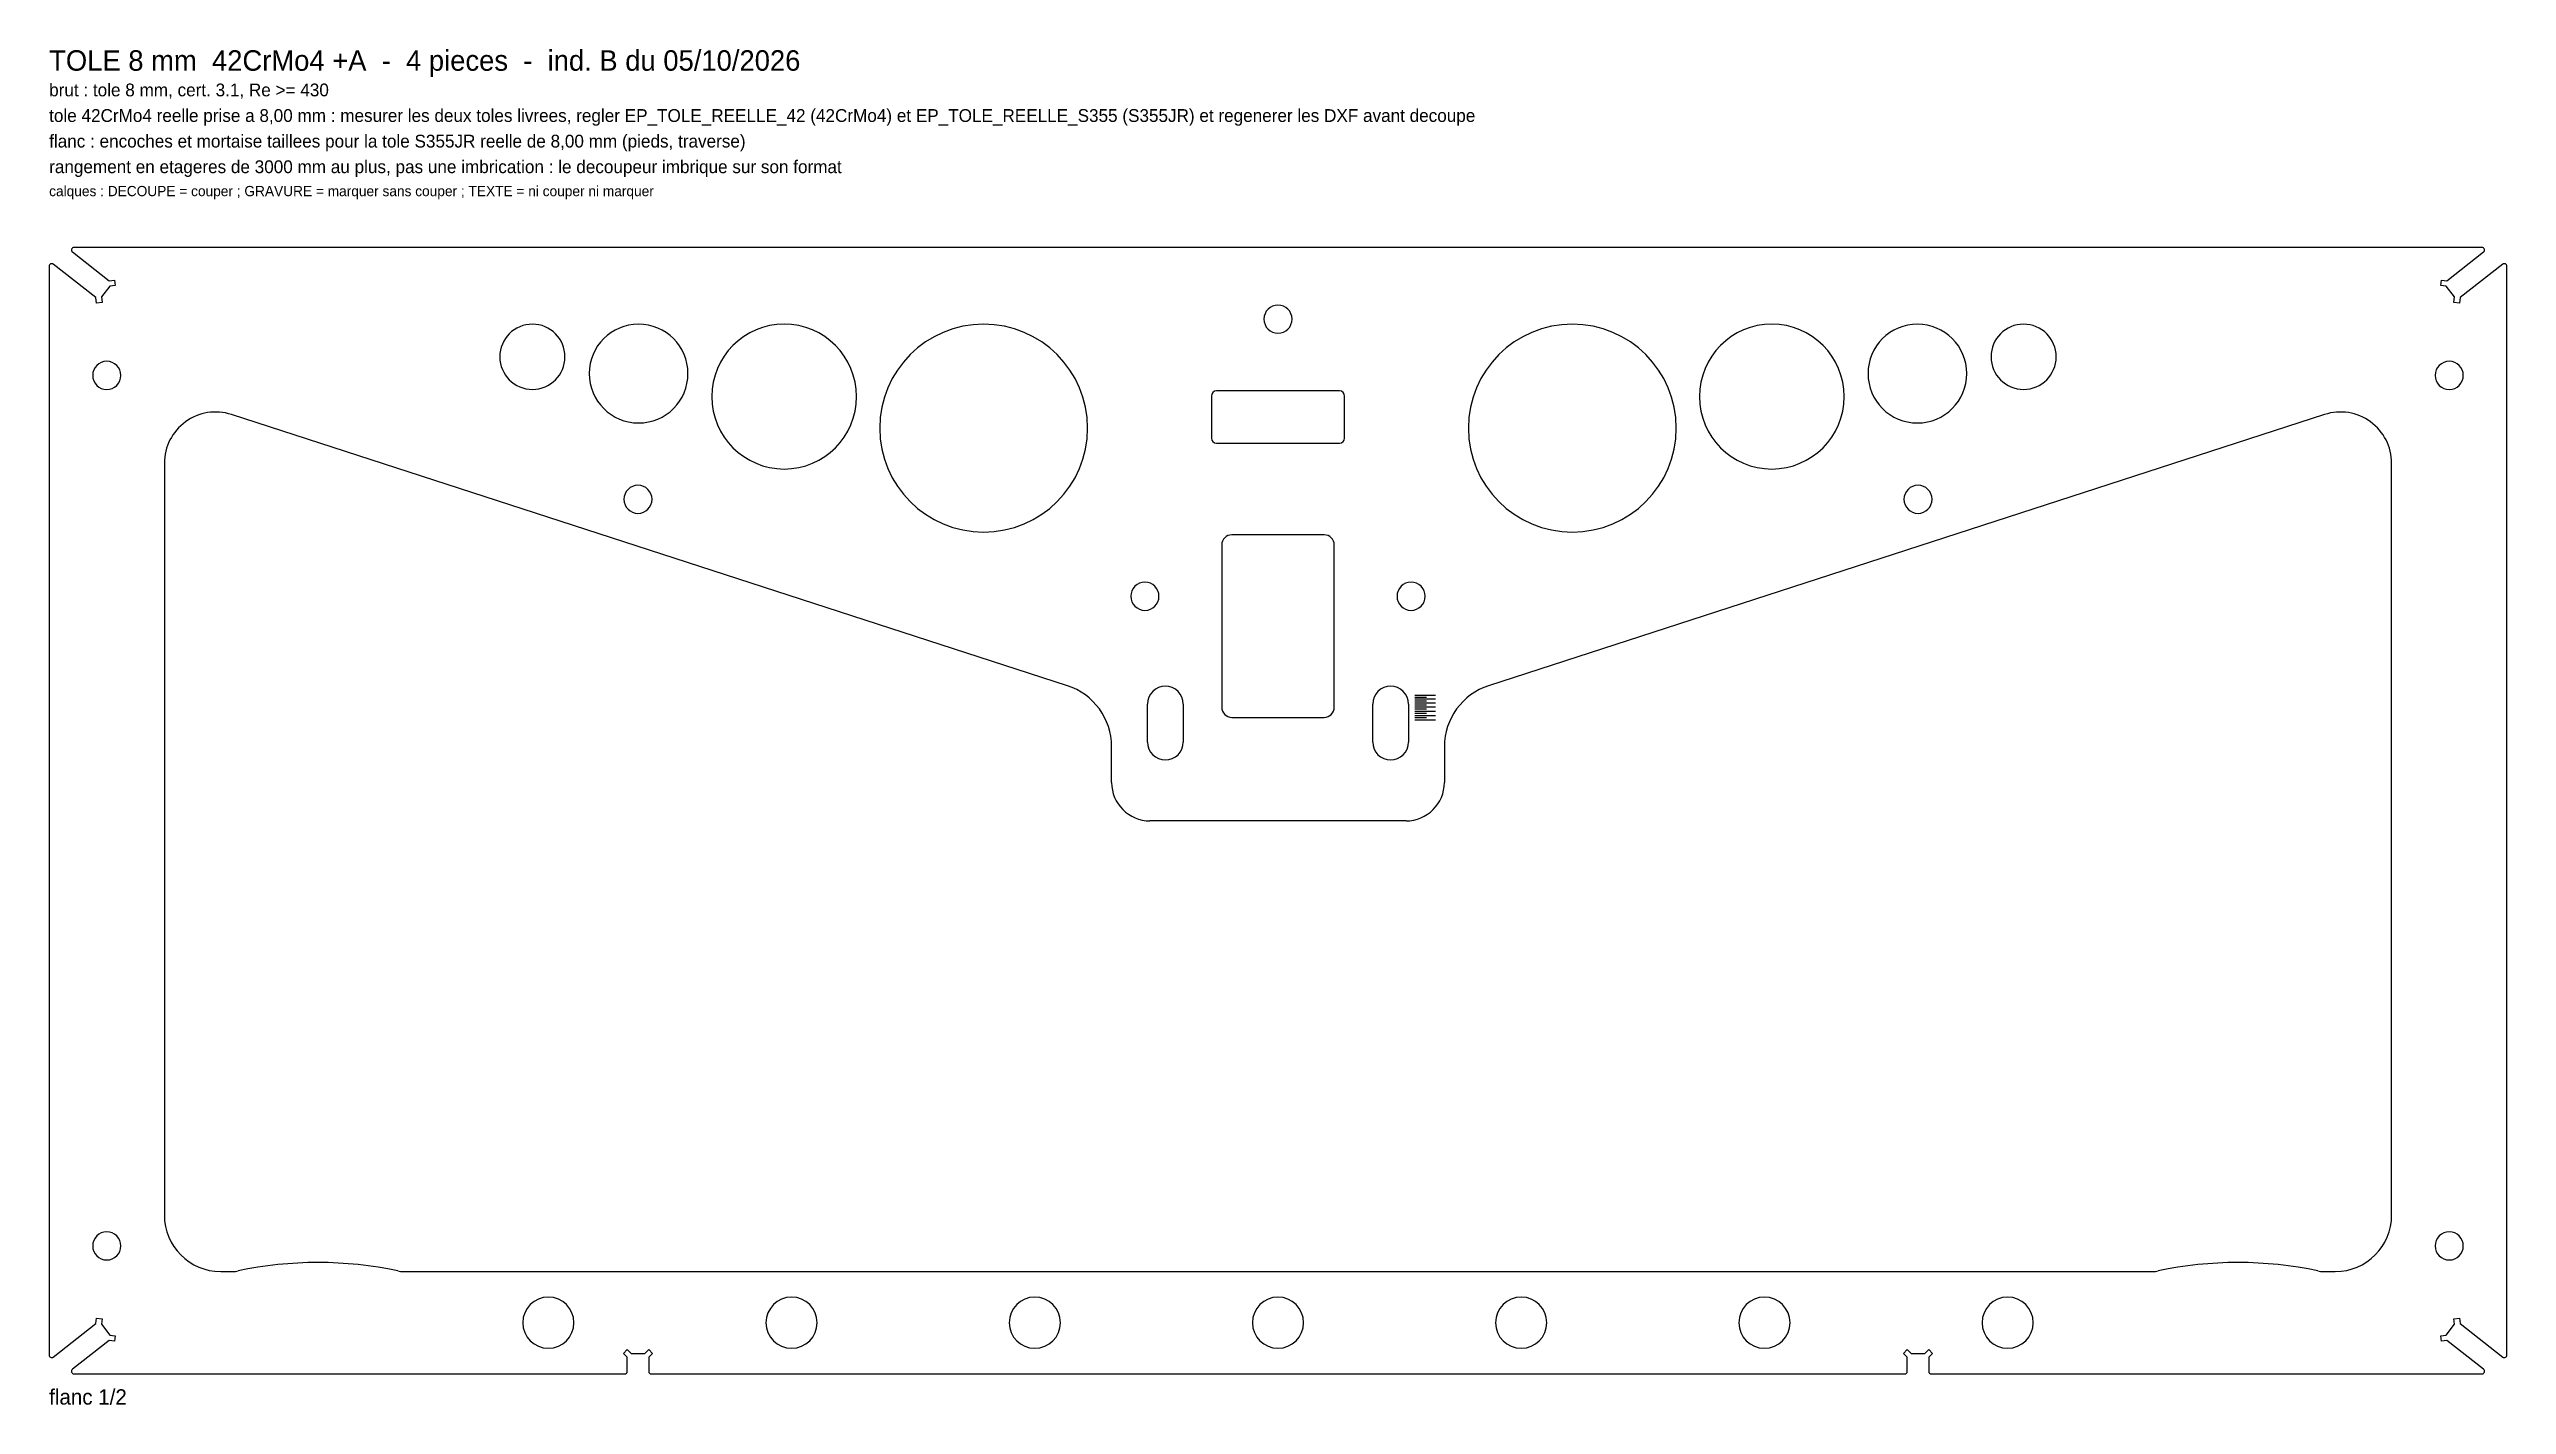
# Model space of a CAD drawing. Header units: millimetres. Extents: x 0 to 2275, y -454 to 77.
# Drawn here: x 0 to 960, y -452 to 77 of the extents above; entities that cross this region are included whole.
import ezdxf

# ---------------------------------------------------------------- set-up
doc = ezdxf.new("R2010")
doc.units = ezdxf.units.MM
for name, color, linetype in [('DECOUPE', 7, 'CONTINUOUS'), ('GRAVURE', 1, 'CONTINUOUS'), ('TEXTE', 3, 'CONTINUOUS')]:
    doc.layers.add(name, color=color, linetype=linetype)

msp = doc.modelspace()

# ---------------------------------------------------------------- texts
at = {"layer": 'TEXTE'}
for s, height, p in [('TOLE 8 mm  42CrMo4 +A  -  4 pieces  -  ind. B du 05/10/2026', 8, (0, 69)), ('brut : tole 8 mm, cert. 3.1, Re >= 430', 5, (0, 59)), ('tole 42CrMo4 reelle prise a 8,00 mm : mesurer les deux toles livrees, regler EP_TOLE_REELLE_42 (42CrMo4) et EP_TOLE_REELLE_S355 (S355JR) et regenerer les DXF avant decoupe', 5, (0, 49)), ('flanc : encoches et mortaise taillees pour la tole S355JR reelle de 8,00 mm (pieds, traverse)', 5, (0, 39)), ('rangement en etageres de 3000 mm au plus, pas une imbrication : le decoupeur imbrique sur son format', 5, (0, 29)), ('calques : DECOUPE = couper ; GRAVURE = marquer sans couper ; TEXTE = ni couper ni marquer', 4, (0, 20)), ('flanc 1/2', 6, (0, -452))]:
    msp.add_text(s, height=height, dxfattribs=at).set_placement(p)

# ---------------------------------------------------------------- linework, layer by layer
at = {"layer": 'DECOUPE'}
for p, q in [((950.273858, 0), (9.726142, 0)), ((0, -7.38018), (0, -432.61982)), ((18.296507, -19.624674), (1.615661, -6.59217)), ((9.11048, -1.788011), (23.468063, -13.005384)), ((936.531937, -13.005384), (950.88952, -1.788011)), ((958.384339, -6.59217), (941.703493, -19.624674)), ((960, -432.61982), (960, -7.38018)), ((23.726587, -15.110892), (20.402015, -19.36615)), ((23.468063, -13.005384), (25.573572, -12.74686)), ((25.832095, -14.852368), (23.726587, -15.110892)), ((25.573572, -12.74686), (25.832095, -14.852368)), ((934.167905, -14.852368), (934.426428, -12.74686)), ((936.273413, -15.110892), (934.167905, -14.852368)), ((934.426428, -12.74686), (936.531937, -13.005384)), ((939.597985, -19.36615), (936.273413, -15.110892)), ((18.555031, -21.730183), (18.296507, -19.624674)), ((20.660539, -21.471659), (18.555031, -21.730183)), ((20.402015, -19.36615), (20.660539, -21.471659)), ((939.339461, -21.471659), (939.597985, -19.36615)), ((941.444969, -21.730183), (939.339461, -21.471659)), ((941.703493, -19.624674), (941.444969, -21.730183)), ((504, -56.065956), (456, -56.065956)), ((397.712617, -171.188025), (71.170094, -65.282342)), ((454, -58.065956), (454, -74.465956)), ((506, -74.465956), (506, -58.065956)), ((888.829906, -65.282342), (562.287383, -171.188025)), ((456, -76.465956), (504, -76.465956)), ((45, -84.306798), (45, -378)), ((915, -378), (915, -84.306798)), ((498, -112.265956), (462, -112.265956)), ((458, -116.265956), (458, -179.573586)), ((502, -179.573586), (502, -116.265956)), ((429, -193.2), (429, -178.4)), ((443, -178.4), (443, -193.2)), ((517, -193.2), (517, -178.4)), ((531, -178.4), (531, -193.2)), ((462, -183.573586), (498, -183.573586)), ((415, -209), (415, -194.968596)), ((545, -194.968596), (545, -209)), ((530, -224), (430, -224)), ((67, -400), (71.717122, -400)), ((138.282878, -400), (821.717122, -400)), ((888.282878, -400), (893, -400)), ((1.615661, -433.40783), (18.296507, -420.375326)), ((18.296507, -420.375326), (18.555031, -418.269817)), ((18.555031, -418.269817), (20.660539, -418.528341)), ((20.660539, -418.528341), (20.402015, -420.63385)), ((20.402015, -420.63385), (23.726587, -424.889108)), ((936.273413, -424.889108), (939.597985, -420.63385)), ((939.339461, -418.528341), (941.444969, -418.269817)), ((939.597985, -420.63385), (939.339461, -418.528341)), ((941.444969, -418.269817), (941.703493, -420.375326)), ((941.703493, -420.375326), (958.384339, -433.40783)), ((23.468063, -426.994616), (9.11048, -438.211989)), ((25.573572, -427.25314), (23.468063, -426.994616)), ((23.726587, -424.889108), (25.832095, -425.147632)), ((25.832095, -425.147632), (25.573572, -427.25314)), ((224.3, -432), (225.8, -430.5)), ((225.8, -433.5), (224.3, -432)), ((225.8, -430.5), (227.3, -432)), ((227.3, -432), (232.7, -432)), ((232.7, -432), (234.2, -430.5)), ((234.2, -430.5), (235.7, -432)), ((235.7, -432), (234.2, -433.5)), ((724.3, -432), (725.8, -430.5)), ((725.8, -433.5), (724.3, -432)), ((725.8, -430.5), (727.3, -432)), ((727.3, -432), (732.7, -432)), ((732.7, -432), (734.2, -430.5)), ((734.2, -430.5), (735.7, -432)), ((735.7, -432), (734.2, -433.5)), ((934.167905, -425.147632), (936.273413, -424.889108)), ((934.426428, -427.25314), (934.167905, -425.147632)), ((936.531937, -426.994616), (934.426428, -427.25314)), ((950.88952, -438.211989), (936.531937, -426.994616)), ((9.726142, -440), (224.8, -440)), ((225.8, -439), (225.8, -433.5)), ((234.2, -433.5), (234.2, -439)), ((235.2, -440), (724.8, -440)), ((725.8, -439), (725.8, -433.5)), ((734.2, -433.5), (734.2, -439)), ((735.2, -440), (950.273858, -440))]:
    msp.add_line(p, q, dxfattribs=at)
for centre, radius, start, end in [((9.726142, -1), 1, 90, 232), ((950.273858, -1), 1, 308, 90), ((1, -7.38018), 1, 52, 180), ((959, -7.38018), 1, 0, 128), ((480, -28.032978), 5.5, 0, 180), ((480, -28.032978), 5.5, 180, 0), ((188.747511, -42.727687), 12.727687, 0, 180), ((230.249104, -49.289438), 19.289438, 0, 180), ((287.112152, -58.279963), 28.279963, 0, 180), ((365.022566, -70.598253), 40.598253, 0, 180), ((594.977434, -70.598253), 40.598253, 0, 180), ((672.887848, -58.279963), 28.279963, 0, 180), ((729.750896, -49.289438), 19.289438, 0, 180), ((771.252489, -42.727687), 12.727687, 0, 180), ((22.5, -50), 5.5, 0, 180), ((188.747511, -42.727687), 12.727687, 180, 0), ((771.252489, -42.727687), 12.727687, 180, 0), ((937.5, -50), 5.5, 0, 180), ((22.5, -50), 5.5, 180, 0), ((230.249104, -49.289438), 19.289438, 180, 0), ((456, -58.065956), 2, 90, 180), ((504, -58.065956), 2, 0, 90), ((729.750896, -49.289438), 19.289438, 180, 0), ((937.5, -50), 5.5, 180, 0), ((65, -84.306798), 20, 72.03086, 180), ((287.112152, -58.279963), 28.279963, 180, 0), ((672.887848, -58.279963), 28.279963, 180, 0), ((895, -84.306798), 20, 360, 107.96914), ((365.022566, -70.598253), 40.598253, 180, 0), ((456, -74.465956), 2, 180, 270), ((504, -74.465956), 2, 270, 0), ((594.977434, -70.598253), 40.598253, 180, 0), ((230, -98.397372), 5.5, 0, 180), ((730, -98.397372), 5.5, 0, 180), ((230, -98.397372), 5.5, 180, 0), ((730, -98.397372), 5.5, 180, 0), ((462, -116.265956), 4, 90, 180), ((498, -116.265956), 4, 0, 90), ((428, -136.265956), 5.5, 0, 180), ((532, -136.265956), 5.5, 0, 180), ((428, -136.265956), 5.5, 180, 0), ((532, -136.265956), 5.5, 180, 0), ((390, -194.968596), 25, 0, 72.03086), ((436, -178.4), 7, 0, 180), ((524, -178.4), 7, 0, 180), ((570, -194.968596), 25, 107.96914, 180), ((462, -179.573586), 4, 180, 270), ((498, -179.573586), 4, 270, 0), ((436, -193.2), 7, 180, 0), ((524, -193.2), 7, 180, 0), ((430, -209), 15, 180, 270), ((530, -209), 15, 270, 0), ((67, -378), 22, 180, 270), ((893, -378), 22, 270, 0), ((22.5, -390), 5.5, 0, 180), ((22.5, -390), 5.5, 180, 0), ((937.5, -390), 5.5, 0, 180), ((937.5, -390), 5.5, 180, 0), ((71.717122, -390), 10, 270, 282.006227), ((105, -546.5), 150, 77.993773, 102.006227), ((138.282878, -390), 10, 257.993773, 270), ((821.717122, -390), 10, 270, 282.006227), ((855, -546.5), 150, 77.993773, 102.006227), ((888.282878, -390), 10, 257.993773, 270), ((195, -420), 10, 0, 180), ((290, -420), 10, 0, 180), ((385, -420), 10, 0, 180), ((480, -420), 10, 0, 180), ((575, -420), 10, 0, 180), ((670, -420), 10, 0, 180), ((765, -420), 10, 0, 180), ((195, -420), 10, 180, 0), ((290, -420), 10, 180, 0), ((385, -420), 10, 180, 0), ((480, -420), 10, 180, 0), ((575, -420), 10, 180, 0), ((670, -420), 10, 180, 0), ((765, -420), 10, 180, 0), ((1, -432.61982), 1, 180, 308), ((9.726142, -439), 1, 128, 270), ((224.8, -439), 1, 270, 0), ((235.2, -439), 1, 180, 270), ((724.8, -439), 1, 270, 0), ((735.2, -439), 1, 180, 270), ((950.273858, -439), 1, 270, 52), ((959, -432.61982), 1, 232, 0)]:
    msp.add_arc(centre, radius, start, end, dxfattribs=at)
at = {"layer": 'GRAVURE'}
for p, q in [((533.5, -174.9), (541.5, -174.9)), ((533.5, -175.618282), (538, -175.618282)), ((533.5, -176.352181), (541.5, -176.352181)), ((533.5, -177.101913), (538, -177.101913)), ((533.5, -177.867623), (541.5, -177.867623)), ((533.5, -178.649373), (538, -178.649373)), ((533.5, -179.447124), (541.5, -179.447124)), ((533.5, -180.260719), (538, -180.260719)), ((533.5, -181.089868), (541.5, -181.089868)), ((533.5, -181.934125), (538, -181.934125)), ((533.5, -182.792878), (541.5, -182.792878)), ((533.5, -183.665331), (538, -183.665331)), ((533.5, -184.550499), (541.5, -184.550499))]:
    msp.add_line(p, q, dxfattribs=at)

msp.set_redraw_order([(e.dxf.handle, doc.entitydb.next_handle()) for e in msp.query("TEXT MTEXT ATTDEF DIMENSION ARC_DIMENSION")])  # texts and dimensions are drawn at this point

doc.saveas('drawing.dxf')
